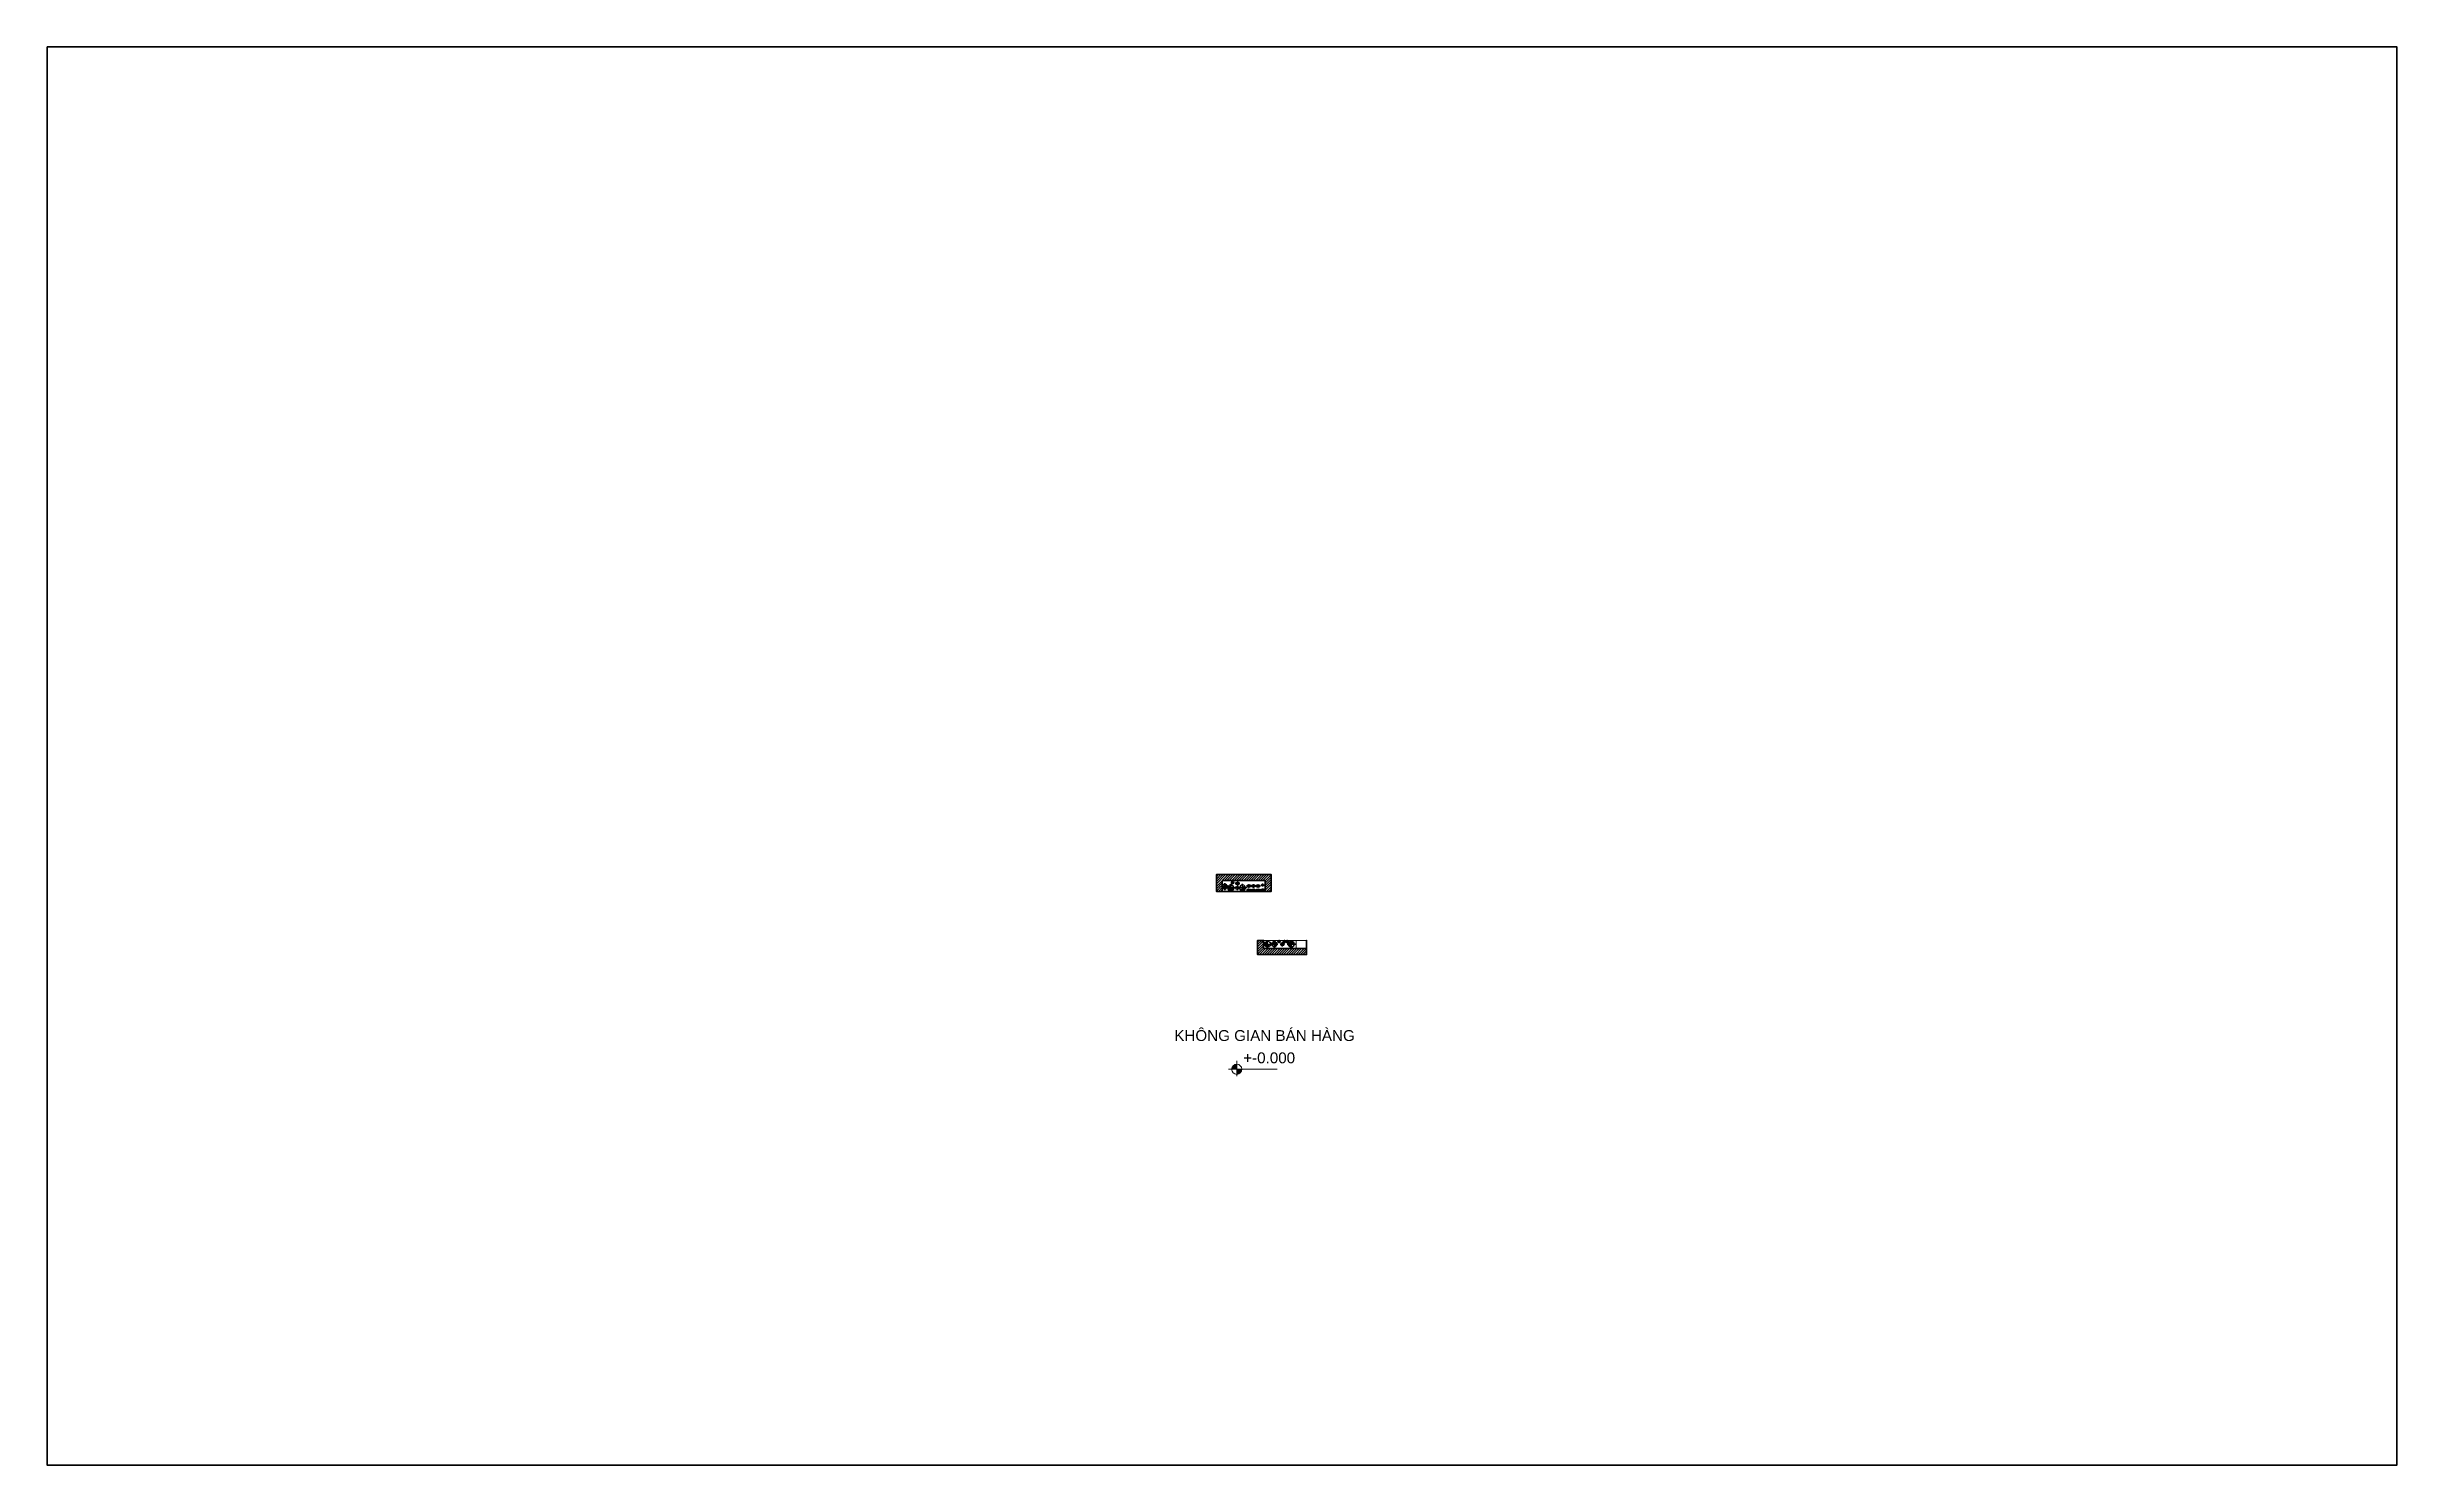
# Model space of a CAD drawing. Header units: millimetres. Extents: x -127141 to 682685, y -1234500 to 49778.
# Drawn here: x 153864 to 197108, y 19329 to 45426 of the extents above; entities that cross this region are included whole.
import ezdxf
from ezdxf.enums import TextEntityAlignment as Align

# ---------------------------------------------------------------- set-up
doc = ezdxf.new("R2010")
doc.units = ezdxf.units.MM
doc.header["$MEASUREMENT"] = 0
for name, pattern in [('ACAD_ISO03W100', [30, 12, -18]), ('CENTER2', [1.125, 0.75, -0.125, 0.125, -0.125]), ('CONTINOUS', [0]), ('DIVIDEX22', [1.25, 0.625, -0.25, 0, -0.125, 0, -0.25]), ('PHANTOM2', [1.25, 0.625, -0.125, 0.125, -0.125, 0.125, -0.125]), ('PHANTOM3', [1.5, 0.625, -0.125, 0.125, -0.125, 0.125, -0.125, 0.125, -0.125])]:
    doc.linetypes.add(name, pattern=pattern)
for name, color, linetype, lineweight in [('-WALL', 4, 'Continuous', 35), ('A-DIM', 251, 'Continuous', 15), ('A-HATCH', 251, 'Continuous', 5), ('A-KY HIEU', 34, 'Continuous', 20), ('A-NET THAY', 125, 'Continuous', 18), ('A-TEXT', 7, 'Continuous', 18), ('A-TUONG', 7, 'Continuous', 35), ('N1.1-CN', 4, 'CONTINOUS', 35), ('N1.3-TN', 6, 'CENTER2', 35), ('N1.4-TP', 4, 'PHANTOM2', 35), ('N1.5-TH', 2, 'PHANTOM3', 30), ('N1.6-NM', 3, 'DIVIDEX22', 30), ('N4--1-OTHER1', 143, 'CONTINOUS', 15), ('N4-OTHER1', 143, 'CONTINOUS', 15)]:
    doc.layers.add(name, color=color, linetype=linetype, lineweight=lineweight)
for name, color, linetype in [('M-CD', 40, 'ACAD_ISO03W100'), ('M-Control', 170, 'CENTER2'), ('M-RP', 140, 'Continuous')]:
    doc.layers.add(name, color=color, linetype=linetype)
doc.styles.add('A1-arial', font='arial.ttf', dxfattribs={"width": 0.8})
doc.styles.add('AA - Arial - Regular', font='arial.ttf', dxfattribs={"height": 250})

msp = doc.modelspace()

# ---------------------------------------------------------------- texts
at = {"layer": 'A-TEXT', "style": 'AA - Arial - Regular'}
msp.add_text('KHÔNG GIAN BÁN HÀNG', height=200, dxfattribs=at).set_placement((176268.6, 27232.8), align=Align.MIDDLE_CENTER)

# ---------------------------------------------------------------- blocks, each defined once
blk = doc.blocks.new('cotMB')
h = blk.add_hatch(color=256)
h.paths.add_polyline_path([(0, 156, 0.414214), (-156, 0), (0, 0)])
h.paths.add_polyline_path([(156, 0), (0, 0), (0, -156, 0.414214)])
for p, q in [((-256, 0), (1244, 0)), ((0, 256), (0, -206))]:
    blk.add_line(p, q)
blk.add_circle((0, 0), 156)
at = {"color": 6, "style": 'A1-arial'}
for tag, p in [('%%P0.000', (200, 85)), ('-0.050', (200, -317))]:
    blk.add_attdef(tag, p, '', height=250, dxfattribs=at)
blk = doc.blocks.new('N-ONGDUNG')
at = {"layer": 'N4-OTHER1', "ltscale": 10}
h = blk.add_hatch(dxfattribs=at)
h.set_pattern_fill('ANSI31', color=256, scale=36, angle=-90, style=0)
h.set_pattern_definition([(315, (39548.85, 159241.4585), (3.18198052, 3.18198052), [])])
h.paths.add_polyline_path([(0, 45, -0.414214), (45, 0), (0, 0)])
h.paths.add_polyline_path([(-45, 0, -0.414214), (0, 45), (0, 0, 1)])
h.paths.add_polyline_path([(0, 0), (45, 0, -1)])
at = {"linetype": 'Continuous', "ltscale": 10}
for p, q in [((63, 0), (-63, 0)), ((0, 63), (0, -63))]:
    blk.add_line(p, q, dxfattribs=at)
blk.add_circle((0, 0), 45, dxfattribs=at)
for centre, start, end in [((-23, 0), 0, 180), ((23, 0), 180, 0)]:
    blk.add_arc(centre, 22.5, start, end, dxfattribs=at)
blk = doc.blocks.new('$cc')
h = blk.add_hatch()
h.set_pattern_fill('_USER', color=8, scale=0.05, angle=45, style=0, pattern_type=0)
h.set_pattern_definition([(45, (-200956.024176, 465343.044346), (-0.0353553390593, 0.0353553390593), [])])
edge = h.paths.add_edge_path()
edge.add_arc((-0.2, -0.2), 0.313, -53.1301, 53.1301, ccw=False)
edge.add_arc((0, 0), 0.5, 90, 270, ccw=False)
edge.add_arc((0.2, 0.2), 0.312, 126.8699, 233.1301)
at = {"color": 8}
blk.add_lwpolyline([(0, 0, -0.5), (0, -0.5, -1), (0, 0.5, 0.5), (0, 0, 0.333333), (0, 0, 0.333333)], format="xyb", dxfattribs=at)
blk.add_circle((0, 0), 0.5)
blk = doc.blocks.new('A$C9810a9bf')
at = {"layer": 'M-RP', "ltscale": 200}
for centre, radius in [((-14.75, 0), 14.75), ((-14.75, 0), 4.75), ((17.95, 0), 17.95), ((17.95, 0), 7.95)]:
    blk.add_circle(centre, radius, dxfattribs=at)
blk.add_ellipse((3.2, 0), major_axis=(-32.7, 0), ratio=0.75611402, dxfattribs=at)
at = {"layer": 'M-RP', "ltscale": 200, "xscale": 9.5, "yscale": 9.5, "zscale": 9.5, "rotation": 180}
blk.add_blockref('$cc', (-14.75, 0), dxfattribs=at)
at = {"layer": 'M-RP', "ltscale": 200, "xscale": 15.9, "yscale": 15.9, "zscale": 15.9}
blk.add_blockref('$cc', (17.95, 0), dxfattribs=at)
blk = doc.blocks.new('A$Caa2107e4')
at = {"layer": 'M-Control', "ltscale": 0.03}
for centre, radius in [((-14.75, 0), 14.75), ((-14.75, 0), 4.75), ((17.95, 0), 17.95), ((17.95, 0), 7.95)]:
    blk.add_circle(centre, radius, dxfattribs=at)
blk.add_ellipse((3.2, 0), major_axis=(-32.7, 0), ratio=0.75611402, dxfattribs=at)
at = {"layer": 'M-Control', "ltscale": 0.03, "xscale": 9.5, "yscale": 9.5, "zscale": 9.5, "rotation": 180}
blk.add_blockref('$cc', (-14.75, 0), dxfattribs=at)
at = {"layer": 'M-Control', "ltscale": 0.03, "xscale": 15.9, "yscale": 15.9, "zscale": 15.9}
blk.add_blockref('$cc', (17.95, 0), dxfattribs=at)
blk = doc.blocks.new('A$Cddca1029')
at = {"layer": 'A-HATCH'}
h = blk.add_hatch(dxfattribs=at)
h.set_pattern_fill('ANSI31', color=256, scale=250, angle=180)
h.set_pattern_definition([(225, (850724.535, -721488), (22.0970869, -22.0970869), [])])
h.paths.add_polyline_path([(900, 12), (1010, 12), (1010, 322), (0, 322), (0, 12), (110, 12), (110, 212), (900, 212)])
at = {"layer": 'A-NET THAY'}
blk.add_line((110, 12), (900, 12, 0), dxfattribs=at)
at = {"layer": 'A-TUONG'}
for points in [[(900, 12), (1010, 12), (1010, 322), (0, 322), (0, 12), (110, 12), (110, 212), (900, 212), (900, 12)], [(110, 12), (900, 12)]]:
    blk.add_lwpolyline(points, dxfattribs=at)
at = {"layer": 'M-CD', "xscale": 34, "yscale": 34, "zscale": 34, "rotation": 270}
blk.add_blockref('$cc', (851, 128), dxfattribs=at)
at = {"layer": 'M-RP', "ltscale": 200}
for name, p in [('A$C9810a9bf', (595, 113)), ('A$Caa2107e4', (595, 113)), ('A$C9810a9bf', (595, 38)), ('A$Caa2107e4', (595, 38)), ('A$C9810a9bf', (680, 113)), ('A$Caa2107e4', (680, 113)), ('A$C9810a9bf', (680, 38)), ('A$Caa2107e4', (680, 38)), ('A$C9810a9bf', (766, 113)), ('A$Caa2107e4', (766, 113)), ('A$C9810a9bf', (766, 38)), ('A$Caa2107e4', (766, 38)), ('A$C9810a9bf', (851, 38)), ('A$Caa2107e4', (851, 38))]:
    blk.add_blockref(name, p, dxfattribs=at)
at = {"layer": 'N1.1-CN', "xscale": 0.4444444444444459, "yscale": 0.4444444444444459, "zscale": 0.4444444444444459}
blk.add_blockref('N-ONGDUNG', (299, 177), dxfattribs=at)
at = {"layer": 'N1.3-TN', "xscale": -1, "rotation": 180}
blk.add_blockref('N-ONGDUNG', (155, 102), dxfattribs=at)
at = {"layer": 'N1.4-TP', "xscale": 1.222222222222223, "yscale": 1.222222222222223, "zscale": 1.222222222222223, "rotation": 180}
blk.add_blockref('N-ONGDUNG', (266, 77), dxfattribs=at)
at = {"layer": 'N1.5-TH', "xscale": 0.6666666666666681, "yscale": 0.6666666666666681, "zscale": 0.6666666666666681}
for p in [(385, 77), (391, 159)]:
    blk.add_blockref('N-ONGDUNG', p, dxfattribs=at)
at = {"layer": 'N1.6-NM', "xscale": -1.222222222222223, "yscale": 1.222222222222223, "zscale": 1.222222222222223, "rotation": 180}
blk.add_blockref('N-ONGDUNG', (482, 77), dxfattribs=at)
blk = doc.blocks.new('A$Cd6802540')
at = {"layer": 'A-HATCH'}
h = blk.add_hatch(dxfattribs=at)
h.set_pattern_fill('ANSI31', color=256, scale=250, angle=180)
h.set_pattern_definition([(225, (574055.09, -623188.002), (22.0970869, -22.0970869), [])])
h.paths.add_polyline_path([(900, 260), (900, 0), (0, 0), (0, 260), (110, 260), (110, 110), (900, 110)])
at = {"layer": 'A-NET THAY'}
for p, q in [((900, 260, 0), (110, 260)), ((260, 260, 0), (880, 260))]:
    blk.add_line(p, q, dxfattribs=at)
at = {"layer": 'A-TUONG', "elevation": 0}
blk.add_lwpolyline([(900, 260), (900, 260), (900, 0), (0, 0), (0, 260), (110, 260), (110, 260), (110, 110), (900, 110), (900, 260)], dxfattribs=at)
at = {"layer": 'N4--1-OTHER1', "color": 1, "elevation": 0}
blk.add_lwpolyline([(110, 110), (110, 260), (710, 260), (710, 110)], close=True, dxfattribs=at)
at = {"layer": 'N1.1-CN', "xscale": 0.4444444444444445, "yscale": 0.4444444444444445, "zscale": 0.4444444444444445, "rotation": 180}
for p in [(395, 239, 0), (495, 239, 0), (543, 239, 0)]:
    blk.add_blockref('N-ONGDUNG', p, dxfattribs=at)
at = {"layer": 'N1.3-TN'}
blk.add_blockref('N-ONGDUNG', (309, 190, 0), dxfattribs=at)
at = {"layer": 'N1.4-TP', "xscale": -1.222222222222222, "yscale": 1.222222222222222, "zscale": 1.222222222222222}
blk.add_blockref('N-ONGDUNG', (619, 190, 0), dxfattribs=at)
at = {"layer": 'N1.5-TH', "xscale": 0.6666666666666666, "yscale": 0.6666666666666666, "zscale": 0.6666666666666666, "rotation": 180}
blk.add_blockref('N-ONGDUNG', (456, 190, 0), dxfattribs=at)
at = {"layer": 'N1.6-NM', "xscale": 1.222222222222222, "yscale": 1.222222222222222, "zscale": 1.222222222222222, "rotation": 180}
blk.add_blockref('N-ONGDUNG', (185, 190, 0), dxfattribs=at)

# ---------------------------------------------------------------- linework, layer by layer
at = {"layer": '-WALL'}
msp.add_lwpolyline([(153864, 45426), (197108, 45426), (197108, 19329), (153864, 19329)], close=True, dxfattribs=at)

# ---------------------------------------------------------------- block references
at = {"layer": 'A-DIM'}
for name, p in [('A$Cddca1029', (175382, 29872)), ('A$Cd6802540', (176141, 28724))]:
    msp.add_blockref(name, p, dxfattribs=at)
at = {"layer": 'A-KY HIEU'}
ref = msp.add_blockref('cotMB', (175756.5, 26611.7, 0), dxfattribs=dict(at, xscale=0.6000001304413576, yscale=0.6000001304413576, zscale=0.6000001304413576))
ref.add_attrib('%%P0.000', '+-0.000', dxfattribs={"layer": 'A-TEXT', "color": 6, "height": 200, "style": 'A1-arial'}).set_placement((175876.5, 26662.5, 0), align=Align.BOTTOM_LEFT)

msp.set_redraw_order([(e.dxf.handle, doc.entitydb.next_handle()) for e in msp.query("TEXT MTEXT ATTDEF DIMENSION ARC_DIMENSION")])  # texts and dimensions are drawn at this point

doc.saveas('drawing.dxf')
